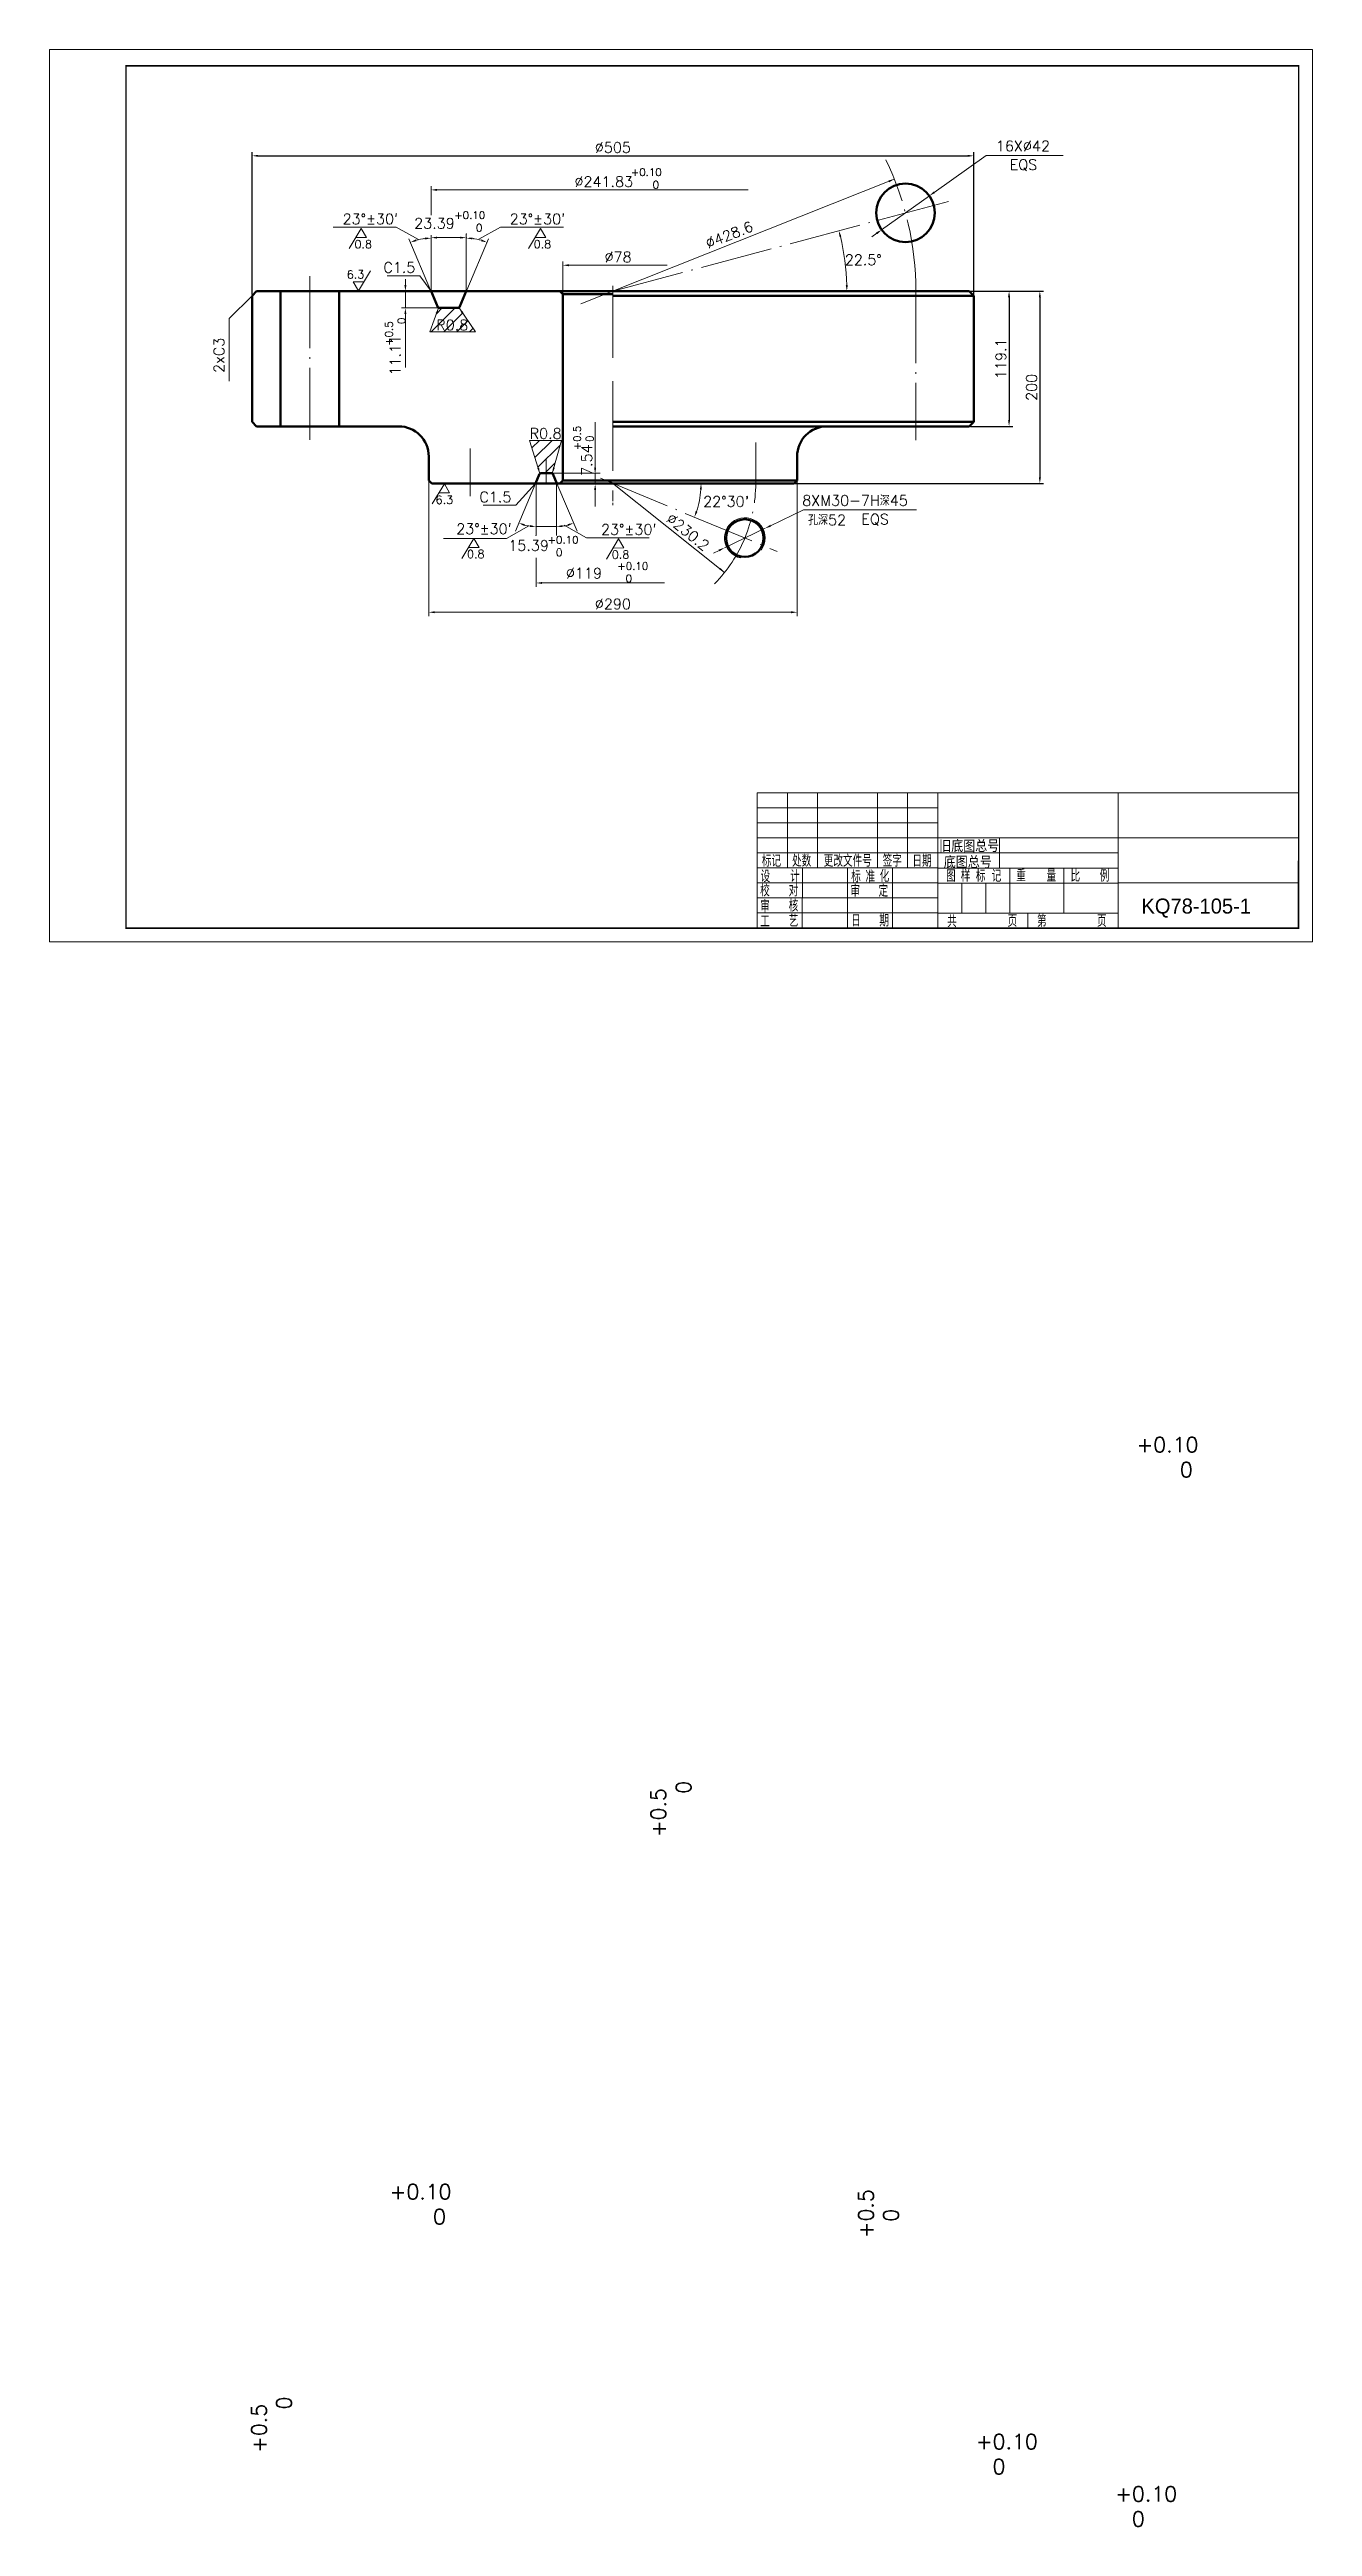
# Model space of a CAD drawing. Header units: millimetres. Extents: x 1188 to 14709, y -1491 to 2629.
# Drawn here: x 1188 to 1608, y 50 to 875 of the extents above; entities that cross this region are included whole.
import ezdxf
from ezdxf.enums import TextEntityAlignment as Align

# ---------------------------------------------------------------- set-up
doc = ezdxf.new("R2010")
doc.units = ezdxf.units.MM
doc.linetypes.add('ACAD_ISO04W100', pattern=[30.5, 24, -3, 0.5, -3])
doc.layers.get('0').update_dxf_attribs({"lineweight": 50})
doc.layers.get('DEFPOINTS').update_dxf_attribs({"lineweight": 50})
doc.layers.add('1', color=3, linetype='Continuous', lineweight=15)
doc.layers.add('2', color=1, linetype='ACAD_ISO04W100', lineweight=15)
doc.styles.add('GB2312', font='')
doc.styles.add('HZ', font='txt', dxfattribs={"width": 0.8, "bigfont": 'hztxt'})
doc.styles.add('HZTXT', font='txt', dxfattribs={"bigfont": 'HZTXT'})
doc.styles.get("Standard").update_dxf_attribs({"font": 'txt', "bigfont": 'gbcbig.shx'})
doc.styles.get('GB2312').set_extended_font_data('FangSong_GB2312')
doc.dimstyles.get("Standard").update_dxf_attribs({"dimtxt": 0.18, "dimasz": 0.18, "dimexe": 0.18, "dimexo": 0.0625, "dimgap": 0.09, "dimtad": 0, "dimtih": 1, "dimtoh": 1, "dimdec": 4, "dimzin": 0, "dimdsep": 46, "dimtxsty": 'Standard', "dimcen": 0.09, "dimadec": 0, "dimazin": 0, "dimtfac": 1, "dimtdec": 4, "dimtofl": 0, "dimtmove": 0, "dimatfit": 3, "dimfxl": 0, "dimtolj": 1, "dimtzin": 0, "dimarcsym": 0})

msp = doc.modelspace()

# ---------------------------------------------------------------- texts
at = {"layer": '1'}
for s, p in [('0.8', (1295.70639, 808.51512)), ('0.8', (1355.30815, 808.51512)), ('6.3', (1293.14852, 798.45018)), ('6.3', (1322.69234, 723.41436)), ('0.8', (1333.1411, 705.38227)), ('0.8', (1381.29245, 705.20339))]:
    msp.add_text(s, height=2.73, rotation=0.54013645, dxfattribs=at).set_placement(p, align=Align.RIGHT)
at = {"layer": '1', "color": 3, "linetype": 'ByBlock', "char_height": 3.5, "width": 0.000000001, "attachment_point": 5}
for s, insert in [('16X%%C42', (1512.18643, 842.50495)), ('EQS', (1512.36867, 836.13078)), ('\\A1;∅241.83', (1372.77298, 830.66722)), ('23°%%P30{\\fTxt|b0|i0|c134|p2;′}', (1295.13113, 818.21758)), ('\\A1;23.39', (1316.46506, 816.80044)), ('23°%%P30{\\fTxt|b0|i0|c134|p2;′}', (1350.71441, 818.21758)), ('%%C78', (1377.55148, 805.59025)), ('R0.8', (1322.37525, 782.95327)), ('R0.8', (1353.44215, 746.82474)), ("22°30'", (1413.47443, 724.20775)), ('8XM30-7H深45', (1456.34946, 724.53834)), ('孔深52', (1447.03387, 718.06223)), ('EQS', (1463.01212, 718.16418)), ('23°%%P30{\\fTxt|b0|i0|c134|p2;′}', (1332.92384, 715.08473)), ('15.39', (1347.77527, 709.55329)), ('23°%%P30{\\fTxt|b0|i0|c134|p2;′}', (1381.07519, 714.90585)), ('%%C119', (1366.18888, 700.37093)), ('%%C290', (1375.81139, 690.09124))]:
    msp.add_mtext(s, dxfattribs=dict(at, insert=insert))
at = {"layer": '1', "attachment_point": 1, "style": 'GB2312'}
for s, insert, char_height, width in [(' \\Ftxt.shx,hztxt.shx;+0.10\\P    0', (1380.09055, 835.04683), 2.5, 13.6479), (' \\Ftxt.shx,hztxt.shx;+0.10\\P    0', (1321.35046, 820.74027), 2.5, 13.6479), (' {\\Ftxt,hztxt|c134;+0.10\\P  0}', (1352.41229, 712.69448), 2.5, 13.6479), (' {\\Ftxt,hztxt|c134;+0.10\\P  0}', (1375.59493, 703.97989), 2.5, 13.6479), (' \\Ftxt.shx,hztxt.shx;+0.10\\P    0', (1546.55758, 412.78174), 5, 27.2958), (' \\Ftxt.shx,hztxt.shx;+0.10\\P    0', (1298.16929, 164.15571), 5, 27.2958), (' {\\Ftxt,hztxt|c134;+0.10\\P  0}', (1493.12471, 81.00439), 5, 27.2958), (' {\\Ftxt,hztxt|c134;+0.10\\P  0}', (1539.49, 63.5752), 5, 27.2958)]:
    msp.add_mtext(s, dxfattribs=dict(at, insert=insert, char_height=char_height, width=width))
at = {"layer": '1', "color": 3, "linetype": 'ByBlock', "char_height": 3.5, "attachment_point": 5}
for s, insert, width, rotation in [('%%C428.6', (1414.50251, 812.98018), 35.8119444, 21.7217996), ('22.5°', (1459.0957, 804.6199), 0.000000001, 359.98469262), ('2xC3', (1244.81552, 772.85415), 0.000000001, 90), ('\\A1;11.11', (1303.42784, 772.85415), 0.000000001, 90), ('7.54', (1367.15793, 737.95152), 0.000000001, 90), ('%%C230.2', (1400.76537, 714.08221), 0.000000001, 321)]:
    msp.add_mtext(s, dxfattribs=dict(at, insert=insert, width=width, rotation=rotation))
at = {"layer": '1'}
for s, insert, char_height, width, attachment_point in [('\\A1;C1.5', (1310.1141, 802.07936), 3.5, 0.000000001, 6), ('{\\fSystem|b0|i0|c0|p33;KQ78-105-1}', (1551.59607, 592.057), 5, 52.1489, 1)]:
    msp.add_mtext(s, dxfattribs=dict(at, insert=insert, char_height=char_height, width=width, attachment_point=attachment_point))
at = {"layer": '1', "attachment_point": 1, "rotation": 90, "style": 'GB2312'}
for s, insert, char_height, width in [(' \\Ftxt.shx,hztxt.shx;+0.5\\P    0', (1300.0839, 774.32309), 2.5, 13.6479), (' {\\Ftxt,hztxt|c134;+0.5\\P  0}', (1362.67772, 739.56751), 2.5, 13.6479), (' \\Ftxt.shx,hztxt.shx;+0.5\\P    0', (1388.46794, 276.26161), 5, 27.2958), (' {\\Ftxt,hztxt|c134;+0.5\\P  0}', (1457.45616, 142.77776), 5, 27.2958), (' \\Ftxt.shx,hztxt.shx;+0.5\\P    0', (1255.63617, 71.32136), 5, 27.2958)]:
    msp.add_mtext(s, dxfattribs=dict(at, insert=insert, char_height=char_height, width=width))
at = {"layer": '1', "color": 3, "insert": (1342.0472, 725.70485), "char_height": 3.5, "width": 0.000000001, "attachment_point": 6}
msp.add_mtext('\\A1;C1.5', dxfattribs=at)

# ---------------------------------------------------------------- blocks, each defined once
blk = doc.blocks.new('001')
at = {"layer": '1'}
for p, q in [((5.14, 47.79), (65.14, 47.79)), ((5.14, 47.79), (185.18, 47.79)), ((5.14, 47.79), (5.14, 2.68)), ((5.14, 42.79), (65.14, 42.79)), ((15.14, 47.79), (15.14, 22.79)), ((25.14, 47.79), (25.14, 22.79)), ((45.14, 47.79), (45.14, 22.79)), ((55.14, 47.79), (55.14, 22.79)), ((65.14, 47.79), (65.14, 2.68)), ((125.14, 47.79), (125.14, 2.68)), ((185.05, 2.68), (185.18, 47.79)), ((5.14, 37.79), (65.14, 37.79)), ((5.14, 32.79), (125.14, 32.79)), ((5.14, 27.79), (125.14, 27.79)), ((85.71, 32.79), (85.71, 22.68)), ((125.14, 32.79), (185.14, 32.79)), ((5.14, 22.79), (65.14, 22.79)), ((5.14, 22.79), (20.14, 22.79)), ((5.14, 17.79), (65.14, 17.79)), ((20.14, 22.79), (20.11, 2.68)), ((35.11, 2.68), (35.12, 22.79)), ((35.12, 22.79), (50.12, 22.79)), ((50.12, 22.79), (50.12, 2.6)), ((65.14, 22.68), (125.14, 22.68)), ((65.14, 17.68), (125.14, 17.68)), ((73.14, 17.68), (73.14, 7.68)), ((81.14, 17.68), (81.14, 7.68)), ((89.14, 22.68), (89.14, 7.68)), ((107.14, 22.68), (107.14, 7.68)), ((125.14, 17.79), (185.14, 17.79)), ((5.14, 12.79), (65.14, 12.79)), ((5.14, 7.79), (65.14, 7.79)), ((5.14, 2.68), (185.05, 2.68)), ((20.11, 2.68), (35.11, 2.68)), ((65.14, 7.68), (125.14, 7.68)), ((65.14, 2.68), (125.14, 2.68)), ((95.14, 7.68), (95.14, 2.68))]:
    blk.add_line(p, q, dxfattribs=at)
at = {"layer": '1', "style": 'HZ', "width": 0.8}
for s, p in [('标记', (6.65, 23.15)), ('处数', (16.7, 23.15)), ('更改文件号', (27.24, 23.15)), ('签字', (46.83, 23.15)), ('日期', (56.75, 23.15)), ('校', (6.1, 13.27)), ('设', (6.22, 18.01)), ('对', (15.58, 13.27)), ('计', (16.09, 18.01)), ('审', (36.1, 13.17)), ('标', (36.36, 17.93)), ('准', (41.11, 17.93)), ('定', (45.46, 13.17)), ('化', (45.84, 18.07)), ('图', (67.92, 18.15)), ('样', (72.82, 18.15)), ('标', (77.84, 18.15)), ('记', (83.11, 18.15)), ('重', (91.28, 18.22)), ('量', (101.33, 18.22)), ('比', (109.32, 18.15)), ('例', (119, 18.15)), ('审', (6.1, 8.04)), ('核', (15.58, 8.19)), ('工', (6.1, 3.02)), ('艺', (15.58, 3.17)), ('日', (36.36, 3.26)), ('期', (45.72, 3.26)), ('共', (68.29, 3.01)), ('页', (88.38, 3.16)), ('第', (98.18, 3.16)), ('页', (118.14, 3.16))]:
    blk.add_text(s, height=4, dxfattribs=at).set_placement(p)
at = {"layer": '1', "style": 'HZTXT'}
for s, p in [('旧底图总号', (65.63, 28.02)), ('底图总号', (67.15, 22.68))]:
    blk.add_text(s, height=4, dxfattribs=at).set_placement(p)
blk = doc.blocks.new('A3')
blk.add_lwpolyline([(415.41, 4.56, 0.5, 0.5, 0), (415.41, 291.56, 0.5, 0.5, 0), (25.41, 291.56, 0.5, 0.5, 0), (25.41, 4.56, 0.5, 0.5, 0)], format="xyseb", close=True)
at = {"layer": '1'}
for p, q in [((420, 297), (0, 297)), ((0, 297), (0, 0)), ((420, 0), (420, 297)), ((0, 0), (420, 0))]:
    blk.add_line(p, q, dxfattribs=at)
blk.add_blockref('001', (230.23, 1.84))
blk = doc.blocks.new('*U37')
at = {"layer": '1', "color": 3, "lineweight": -2}
for p, q in [((1255.81, 793.11), (1255.81, 840.51)), ((1257.81, 839.26), (1493.81, 839.26)), ((1495.81, 793.11), (1495.81, 840.51))]:
    blk.add_line(p, q, dxfattribs=at)
at = {"layer": '1', "color": 3}
for points in [[(1257.81, 839.59), (1257.81, 838.93), (1255.81, 839.26)], [(1493.81, 839.59), (1493.81, 838.93), (1495.81, 839.26)]]:
    blk.add_solid(points, dxfattribs=at)
at = {"layer": 'DEFPOINTS', "color": 0}
for p in [(1495.81, 839.26), (1255.81, 792.71), (1495.81, 792.71)]:
    blk.add_point(p, dxfattribs=at)
at = {"layer": '1', "color": 3, "insert": (1375.81, 842.01), "char_height": 3.5, "width": 0.000000001, "attachment_point": 5}
blk.add_mtext('\\A1;%%C505', dxfattribs=at)
blk = doc.blocks.new('*U38')
at = {"layer": '1', "color": 3, "lineweight": -2}
for p, q in [((1507.97, 794.21), (1519.06, 794.21)), ((1517.81, 792.21), (1517.81, 732.21)), ((1436.46, 730.21), (1519.06, 730.21))]:
    blk.add_line(p, q, dxfattribs=at)
at = {"layer": '1', "color": 3}
for points in [[(1517.47, 792.21), (1518.14, 792.21), (1517.81, 794.21)], [(1517.47, 732.21), (1518.14, 732.21), (1517.81, 730.21)]]:
    blk.add_solid(points, dxfattribs=at)
at = {"layer": 'DEFPOINTS', "color": 0}
for p in [(1507.57, 794.21), (1436.06, 730.21), (1517.81, 730.21)]:
    blk.add_point(p, dxfattribs=at)
at = {"layer": '1', "color": 3, "insert": (1515.06, 762.21), "char_height": 3.5, "width": 0.000000001, "attachment_point": 5, "rotation": 90}
blk.add_mtext('\\A1;200', dxfattribs=at)
blk = doc.blocks.new('_DOTSMALL')
at = {"color": 0, "linetype": 'ByBlock'}
blk.add_lwpolyline([(-0.0625, 0, 0.5, 0.5, 1), (0.0625, 0, 0.5, 0.5, 1)], format="xyseb", close=True, dxfattribs=at)
blk = doc.blocks.new('*U65', base_point=(1341.43, 726.6))
at = {"layer": '1', "color": 3}
for p, q in [((1350.11, 730.21), (1343.55, 722.95)), ((1343.55, 722.95), (1332.71, 722.95))]:
    blk.add_line(p, q, dxfattribs=at)
at = {"layer": '1', "color": 3, "xscale": 0.4999999999999999, "yscale": 0.4999999999999999, "zscale": 0.5, "rotation": 47.86631014538131}
blk.add_blockref('_DOTSMALL', (1350.11, 730.21), dxfattribs=at)
blk = doc.blocks.new('*U66', base_point=(1308.09, 796.75))
at = {"layer": '1', "color": 3}
for p, q in [((1311.61, 799.33), (1300.78, 799.33)), ((1315.35, 794.21), (1311.61, 799.33))]:
    blk.add_line(p, q, dxfattribs=at)
at = {"layer": '1', "color": 3, "xscale": 0.4999999999999999, "yscale": 0.4999999999999999, "zscale": 0.5, "rotation": 306.1541704636617}
blk.add_blockref('_DOTSMALL', (1315.35, 794.21), dxfattribs=at)
blk = doc.blocks.new('*U39')
at = {"layer": '1', "color": 3, "lineweight": -2}
for p, q in [((1494.71, 794.21), (1508.82, 794.21)), ((1507.57, 792.21), (1507.57, 751.21)), ((1494.71, 749.21), (1508.82, 749.21))]:
    blk.add_line(p, q, dxfattribs=at)
at = {"layer": '1', "color": 3}
for points in [[(1507.23, 792.21), (1507.9, 792.21), (1507.57, 794.21)], [(1507.23, 751.21), (1507.9, 751.21), (1507.57, 749.21)]]:
    blk.add_solid(points, dxfattribs=at)
at = {"layer": 'DEFPOINTS', "color": 0}
for p in [(1494.31, 794.21), (1494.31, 749.21), (1507.57, 749.21)]:
    blk.add_point(p, dxfattribs=at)
at = {"layer": '1', "color": 3, "insert": (1504.82, 771.71), "char_height": 3.5, "width": 0.000000001, "attachment_point": 5, "rotation": 90}
blk.add_mtext('\\A1;119.1', dxfattribs=at)

# ---------------------------------------------------------------- dimensions: what is measured, and where the dimension line sits
at = {"layer": '1'}
dim = msp.add_linear_dim(base=(1495.81139, 839.25977), p1=(1255.81139, 792.711), p2=(1495.81139, 792.711), text='%%C505', dimstyle='Standard', override={"dimtxt": 3.5, "dimasz": 2, "dimexe": 1.25, "dimexo": 0.4, "dimgap": 1, "dimtad": 1, "dimtih": 0, "dimtoh": 0, "dimzin": 8, "dimcen": 2.5, "dimclrd": 3, "dimclre": 3, "dimclrt": 3, "dimtm": 1e-09, "dimtofl": 1}, dxfattribs=at)
dim.commit()
dim.dimension.update_dxf_attribs({"geometry": '*U37', "text_midpoint": (1375.81139, 842.00977)})
for base, p1, p2, text, picture, middle in [((1517.80697, 730.211), (1507.56681, 794.211), (1436.06139, 730.211), '200', '*U38', (1515.05697, 762.211)), ((1507.56681, 749.211), (1494.31139, 794.211), (1494.31139, 749.211), '119.1', '*U39', (1504.81681, 771.711))]:
    dim = msp.add_linear_dim(base=base, p1=p1, p2=p2, angle=90, text=text, dimstyle='Standard', override={"dimtxt": 3.5, "dimasz": 2, "dimexe": 1.25, "dimexo": 0.4, "dimgap": 1, "dimtad": 1, "dimtih": 0, "dimtoh": 0, "dimzin": 8, "dimcen": 2.5, "dimclrd": 3, "dimclre": 3, "dimclrt": 3, "dimtm": 1e-09, "dimtofl": 1}, dxfattribs=at)
    dim.commit()
    dim.dimension.update_dxf_attribs({"geometry": picture, "text_midpoint": middle})

# ---------------------------------------------------------------- hatches: boundary and pattern name
at = {"layer": '1'}
h = msp.add_hatch(dxfattribs=at)
h.set_pattern_fill('ANSI31', color=256, scale=24, style=0)
h.set_pattern_definition([(45, (-22115.266, -3231.398), (-2.12132034, 2.12132034), [])])
h.paths.add_polyline_path([(1358.73052, 744.54138), (1348.0341, 744.54138), (1351.54551, 733.50256, -0.190787103), (1351.81936, 733.611), (1355.45342, 733.611, -0.140432206), (1355.66525, 733.55031)])
h.paths.add_polyline_path([(1324.633, 788.68091, -0.151183952), (1324.40708, 788.611), (1317.9957, 788.611, -0.089137272), (1317.85644, 788.63603), (1314.89784, 780.66991), (1330.11586, 780.66991)])
h.paths.add_polyline_path([(1316.54191, 785.57827), (1328.20858, 785.57827), (1328.20858, 780.32827), (1316.54191, 780.32827)], flags=9)

# ---------------------------------------------------------------- linework, layer by layer
for p, q in [((1255.81139, 792.711), (1257.31139, 794.211)), ((1255.81139, 792.711), (1255.81139, 750.711)), ((1257.31139, 794.211), (1494.31139, 794.211)), ((1265.31139, 794.211), (1265.31139, 749.211)), ((1284.81139, 794.211), (1284.81139, 749.211)), ((1315.35389, 794.211), (1317.6275, 788.85471)), ((1327.04889, 794.211), (1324.77528, 788.85471)), ((1359.18639, 793.211), (1358.18639, 794.211)), ((1359.18639, 793.211), (1375.81139, 793.211)), ((1359.18639, 793.211), (1359.18639, 731.211)), ((1495.81139, 792.711), (1375.81139, 792.711)), ((1494.31139, 794.211), (1495.81139, 792.711)), ((1495.81139, 792.711), (1495.81139, 750.711)), ((1317.9957, 788.611), (1324.40708, 788.611)), ((1255.81139, 750.711), (1257.31139, 749.211)), ((1257.31139, 749.211), (1255.81139, 750.711)), ((1257.31139, 749.211), (1255.81139, 750.711)), ((1495.81139, 750.711), (1375.81139, 750.711)), ((1495.81139, 750.711), (1494.31139, 749.211)), ((1495.81139, 750.711), (1494.31139, 749.211)), ((1257.31139, 749.211), (1295.81139, 749.211)), ((1257.31139, 749.211), (1304.56139, 749.211)), ((1257.31139, 749.211), (1257.31341, 749.211)), ((1494.31139, 749.211), (1375.81139, 749.211)), ((1494.31139, 749.211), (1458.31139, 749.211)), ((1314.56139, 739.211), (1314.56139, 731.211)), ((1437.06139, 739.211), (1437.06139, 731.211)), ((1314.56139, 731.211), (1315.56139, 730.211)), ((1375.81139, 730.211), (1315.56139, 730.211)), ((1351.45116, 733.36729), (1350.11139, 730.211)), ((1355.45342, 733.611), (1351.81936, 733.611)), ((1355.82162, 733.36729), (1357.16139, 730.211)), ((1359.18639, 731.211), (1358.18639, 730.211)), ((1359.18639, 731.211), (1375.81139, 731.211)), ((1437.06139, 731.211), (1375.81139, 731.211)), ((1375.81139, 730.211), (1436.06139, 730.211)), ((1437.06139, 731.211), (1436.06139, 730.211))]:
    msp.add_line(p, q)
at = {"color": 3, "linetype": 'ByBlock'}
for p, q in [((1314.95389, 794.211), (1305.55389, 794.211)), ((1317.9957, 789.011), (1317.85644, 788.63603)), ((1324.40708, 789.011), (1324.633, 788.68091)), ((1359.18639, 759.736), (1359.18639, 766.34018)), ((1349.71139, 730.211), (1339.08916, 730.211))]:
    msp.add_line(p, q, dxfattribs=at)
for centre, radius in [((1473.12842, 820.28702), 9.75), ((1419.69567, 712.03354), 6.25)]:
    msp.add_circle(centre, radius)
for centre, radius, start, end in [((1317.9957, 789.011), 0.4, 203, 270), ((1324.40708, 789.011), 0.4, 270, 337), ((1304.56139, 739.211), 10, 0, 90), ((1447.06139, 739.211), 10, 90, 180), ((1351.81936, 733.211), 0.4, 90, 157), ((1355.45342, 733.211), 0.4, 23, 90)]:
    msp.add_arc(centre, radius, start, end)
for points in [[(1467.42597, 831.06806), (1467.6727, 830.44873), (1469.40732, 831.4986)], [(1482.50703, 827.37329), (1482.89368, 826.8302), (1481.07109, 825.94179)], [(1451.13636, 812.32832), (1451.78247, 812.49257), (1450.96665, 814.34879)], [(1463.36315, 813.74384), (1463.7498, 813.20075), (1465.18574, 814.63225)], [(1306.47056, 796.211), (1307.13723, 796.211), (1306.80389, 794.211)], [(1453.92544, 796.21512), (1453.25883, 796.20655), (1453.61784, 794.211)], [(1306.47056, 786.611), (1307.13723, 786.611), (1306.80389, 788.611)], [(1316.84764, 786.87721), (1317.47259, 786.6451), (1317.85644, 788.63603)], [(1326.03767, 787.21872), (1325.48752, 786.84219), (1324.633, 788.68091)], [(1351.2569, 735.5095), (1350.6216, 735.30741), (1351.54551, 733.50256)], [(1355.88144, 735.56634), (1356.5236, 735.38725), (1355.66525, 733.55031)], [(1369.57459, 735.43971), (1370.24126, 735.43971), (1369.90793, 733.43971)], [(1369.57459, 728.03971), (1370.24126, 728.03971), (1369.90793, 730.03971)], [(1404.74346, 728.22353), (1405.40974, 728.2008), (1405.14478, 730.211)], [(1403.92597, 720.74138), (1403.30171, 720.97536), (1402.91191, 718.9856)], [(1428.11766, 716.44161), (1428.40591, 715.84048), (1426.45839, 715.27631)], [(1410.98543, 708.22659), (1411.27367, 707.62546), (1412.93294, 708.79077)], [(1411.60311, 702.11627), (1411.18765, 701.59489), (1412.95951, 700.60919)], [(1316.56139, 687.67457), (1316.56139, 687.0079), (1314.56139, 687.34124)], [(1435.06139, 687.67457), (1435.06139, 687.0079), (1437.06139, 687.34124)]]:
    msp.add_solid(points, dxfattribs=at)
at = {"layer": '1', "color": 3, "linetype": 'ByBlock'}
for p, q in [((1499.92971, 839.36814), (1482.70036, 827.10174)), ((1315.35389, 819.55179), (1315.35389, 829.16722)), ((1317.35389, 827.91722), (1420.82561, 827.91722)), ((1365.10877, 789.94719), (1469.40732, 831.4986)), ((1465.18574, 814.63225), (1481.07109, 825.94179)), ((1315.1976, 794.5792), (1307.96984, 811.60673)), ((1315.35389, 794.611), (1315.35389, 812.85946)), ((1317.35389, 812.02292), (1325.04889, 812.02292)), ((1327.04889, 794.611), (1327.04889, 813.27292)), ((1327.20518, 794.5792), (1334.43294, 811.60673)), ((1463.55648, 813.47229), (1461.92721, 812.31234)), ((1359.18639, 793.611), (1359.18639, 804.09025)), ((1361.18639, 802.84025), (1393.91657, 802.84025)), ((1306.80389, 796.211), (1306.80389, 798.211)), ((1306.80389, 794.211), (1306.80389, 788.611)), ((1317.33095, 788.611), (1305.55389, 788.611)), ((1306.80389, 786.611), (1306.80389, 768.84403)), ((1314.89784, 780.66991), (1317.85644, 788.63603)), ((1330.11586, 780.66991), (1324.633, 788.68091)), ((1369.90793, 735.43971), (1369.90793, 750.62709)), ((1348.0341, 744.54138), (1351.54551, 733.50256)), ((1358.73052, 744.54138), (1355.66525, 733.55031)), ((1314.56139, 730.811), (1314.56139, 686.09124)), ((1350.11139, 730.211), (1343.37205, 714.33411)), ((1350.26768, 730.1792), (1350.26768, 712.93117)), ((1350.26768, 730.1792), (1350.26768, 712.93117)), ((1367.61027, 733.611), (1355.54482, 733.611)), ((1357.0051, 730.1792), (1357.0051, 712.93117)), ((1357.0051, 730.1792), (1357.0051, 712.93117)), ((1357.16139, 730.211), (1363.90073, 714.33411)), ((1369.90793, 733.43971), (1369.90793, 730.03971)), ((1369.90793, 728.03971), (1369.90793, 722.53971)), ((1374.55646, 731.211), (1412.95951, 700.60919)), ((1437.06139, 730.811), (1437.06139, 686.09124)), ((1439.23243, 721.40154), (1428.26179, 716.14105)), ((1412.93294, 708.79077), (1426.45839, 715.27631)), ((1350.26768, 705.49176), (1350.26768, 695.83428)), ((1411.12955, 707.92603), (1409.32616, 707.06129)), ((1352.26768, 697.08428), (1392.93456, 697.08428)), ((1316.56139, 687.34124), (1435.06139, 687.34124))]:
    msp.add_line(p, q, dxfattribs=at)
at = {"layer": '1'}
for p, q in [((1499.92971, 839.36814), (1525.61379, 839.36814)), ((1282.82337, 815.54133), (1303.75081, 815.54133)), ((1292.13327, 815.04521), (1288.133, 808.35734)), ((1290.42652, 812.02359), (1293.89669, 812.05631)), ((1293.89669, 812.05631), (1292.13327, 815.04521)), ((1303.75081, 815.54133), (1311.11727, 811.35862)), ((1338.40664, 815.54133), (1331.20761, 811.52592)), ((1338.40664, 815.54133), (1359.33408, 815.54133)), ((1351.73503, 815.04521), (1347.73476, 808.35734)), ((1350.02828, 812.02359), (1353.49845, 812.05631)), ((1353.49845, 812.05631), (1351.73503, 815.04521)), ((1291.23174, 794.32065), (1295.23201, 801.00853)), ((1255.81139, 792.711), (1248.22684, 785.13664)), ((1292.9385, 797.34227), (1289.46832, 797.30956)), ((1289.46832, 797.30956), (1291.23174, 794.32065)), ((1248.22684, 785.13664), (1248.22684, 764.21633)), ((1314.89784, 780.66991), (1330.11586, 780.66991)), ((1348.0341, 744.54138), (1358.73052, 744.54138)), ((1319.75869, 730.10421), (1315.75841, 723.41634)), ((1318.05193, 727.0826), (1321.5221, 727.11531)), ((1321.5221, 727.11531), (1319.75869, 730.10421)), ((1367.61027, 733.611), (1371.5875, 733.611)), ((1439.23243, 721.40154), (1476.81296, 721.40154)), ((1319.52717, 711.93211), (1340.45462, 711.93211)), ((1329.56798, 711.91236), (1325.56771, 705.22449)), ((1331.3314, 708.92346), (1329.56798, 711.91236)), ((1340.45462, 711.93211), (1347.82108, 716.11482)), ((1350.26768, 715.86589), (1357.27814, 715.86589)), ((1366.99717, 712.111), (1359.63071, 716.29371)), ((1387.92461, 712.111), (1366.99717, 712.111)), ((1377.71933, 711.73347), (1373.71906, 705.0456)), ((1379.48275, 708.74457), (1377.71933, 711.73347)), ((1327.86123, 708.89074), (1331.3314, 708.92346)), ((1376.01258, 708.71186), (1379.48275, 708.74457))]:
    msp.add_line(p, q, dxfattribs=at)
at = {"layer": '1', "color": 3, "linetype": 'ByBlock'}
for centre, radius, start, end in [((1315.35389, 794.211), 17.64803, 96.49664487, 106.50335513), ((1327.04889, 794.211), 17.64803, 73.49664487, 83.50335513), ((1375.81139, 794.211), 77.80645, 1.47281774, 13.52718226), ((1375.81139, 730.211), 29.33339, 341.4072794, 356.0927206), ((1350.26768, 730.5792), 14.71331, 254.7943002, 262.2056998), ((1357.0051, 730.5792), 14.71331, 277.7943002, 285.2056998)]:
    msp.add_arc(centre, radius, start, end, dxfattribs=at)
at = {"layer": '1'}
msp.add_arc((1419.69567, 712.03354), 6.75, 323.39862571, 258.64696371, dxfattribs=at)
at = {"layer": '1', "color": 0, "linetype": 'ByBlock'}
for p in [(1312.99947, 811.70127), (1327.04889, 813.27292), (1327.04889, 812.02292), (1329.40331, 811.70127), (1348.30479, 715.99741), (1350.26768, 712.93117), (1358.968, 715.99741)]:
    msp.add_point(p, dxfattribs=at)
at = {"layer": '1', "color": 3, "linetype": 'ByBlock'}
for points in [[(1317.35389, 828.25055), (1317.35389, 827.58388), (1315.35389, 827.91722)], [(1310.22794, 811.44571), (1310.45324, 810.81826), (1308.45826, 810.45609)], [(1313.37599, 811.4129), (1313.33822, 812.0785), (1315.35389, 811.85903)], [(1317.35389, 812.35625), (1317.35389, 811.68958), (1315.35389, 812.02292)], [(1325.04889, 812.35625), (1325.04889, 811.68958), (1327.04889, 812.02292)], [(1329.02679, 811.4129), (1329.06457, 812.0785), (1327.04889, 811.85903)], [(1332.17484, 811.44571), (1331.94954, 810.81826), (1333.94452, 810.45609)], [(1361.18639, 803.17358), (1361.18639, 802.50692), (1359.18639, 802.84025)], [(1346.29951, 716.06602), (1346.51769, 716.69597), (1344.51873, 717.03553)], [(1348.29496, 716.33438), (1348.24965, 715.66926), (1350.26768, 715.86589)], [(1358.97782, 716.33438), (1359.02313, 715.66926), (1357.0051, 715.86589)], [(1360.97327, 716.06602), (1360.75509, 716.69597), (1362.75405, 717.03553)], [(1352.26768, 697.41761), (1352.26768, 696.75095), (1350.26768, 697.08428)]]:
    msp.add_solid(points, dxfattribs=at)
at = {"layer": '2'}
for p, q in [((1375.81139, 794.211), (1488.21743, 824.33011)), ((1275.06139, 799.24207), (1275.06139, 744.56848)), ((1375.81139, 795.96943), (1375.81139, 771.13805)), ((1476.56139, 794.211), (1476.56139, 744.56848)), ((1375.81139, 764.25599), (1375.81139, 757.79103)), ((1375.81139, 758.37994), (1375.81139, 724.26516)), ((1375.81139, 751.95171), (1375.81139, 741.52435)), ((1423.31139, 743.89101), (1423.31139, 730.211)), ((1328.31139, 741.79128), (1328.31139, 726.01154)), ((1353.63639, 730.211), (1353.63639, 738.18501)), ((1371.64931, 731.93499), (1430.39177, 707.60307)), ((1375.81139, 723.75998), (1375.81139, 723.02225))]:
    msp.add_line(p, q, dxfattribs=at)
for centre, radius, start, end in [((1375.81139, 794.211), 100.75, 0, 25.7217996), ((1375.81139, 730.211), 47.5, 315.39329177, 0)]:
    msp.add_arc(centre, radius, start, end, dxfattribs=at)
at = {"layer": 'DEFPOINTS', "color": 0, "linetype": 'ByBlock'}
for p in [(1469.40732, 831.4986), (1481.07109, 825.94179), (1465.18574, 814.63225), (1453.32176, 800.99228), (1257.31139, 794.211), (1315.35389, 794.211), (1315.35389, 794.211), (1315.35389, 794.211), (1359.18639, 793.211), (1375.81139, 794.211), (1375.81139, 794.211), (1375.81139, 794.211), (1375.81139, 794.211), (1494.31139, 794.211), (1306.80389, 788.611), (1317.73095, 788.611), (1317.85644, 788.63603), (1317.9957, 789.011), (1324.40708, 789.011), (1324.633, 788.68091), (1324.67183, 788.611), (1375.81139, 789.211), (1359.18639, 759.336), (1359.18639, 759.336), (1295.81139, 749.211), (1455.81139, 749.211), (1314.56139, 731.211), (1350.11139, 730.211), (1350.11139, 730.211), (1350.26768, 730.1792), (1351.54551, 733.50256), (1351.55461, 733.611), (1351.81936, 733.211), (1355.45342, 733.211), (1355.66525, 733.55031), (1369.90793, 730.03971), (1375.81139, 730.211), (1375.81139, 730.211), (1404.89383, 726.38222), (1436.06139, 730.211), (1437.06139, 731.211), (1426.45839, 715.27631), (1412.93294, 708.79077), (1412.95951, 700.60919), (1437.06139, 687.34124)]:
    msp.add_point(p, dxfattribs=at)

# ---------------------------------------------------------------- block references
msp.add_blockref('A3', (1188.46187, 577.63078))
at = {"layer": '1', "color": 3}
for name, p in [('*U66', (1308.08916, 796.74835)), ('*U65', (1341.4347, 726.60499))]:
    msp.add_blockref(name, p, dxfattribs=at)

msp.set_redraw_order([(e.dxf.handle, doc.entitydb.next_handle()) for e in msp.query("TEXT MTEXT ATTDEF DIMENSION ARC_DIMENSION")])  # texts and dimensions are drawn at this point

doc.saveas('drawing.dxf')
